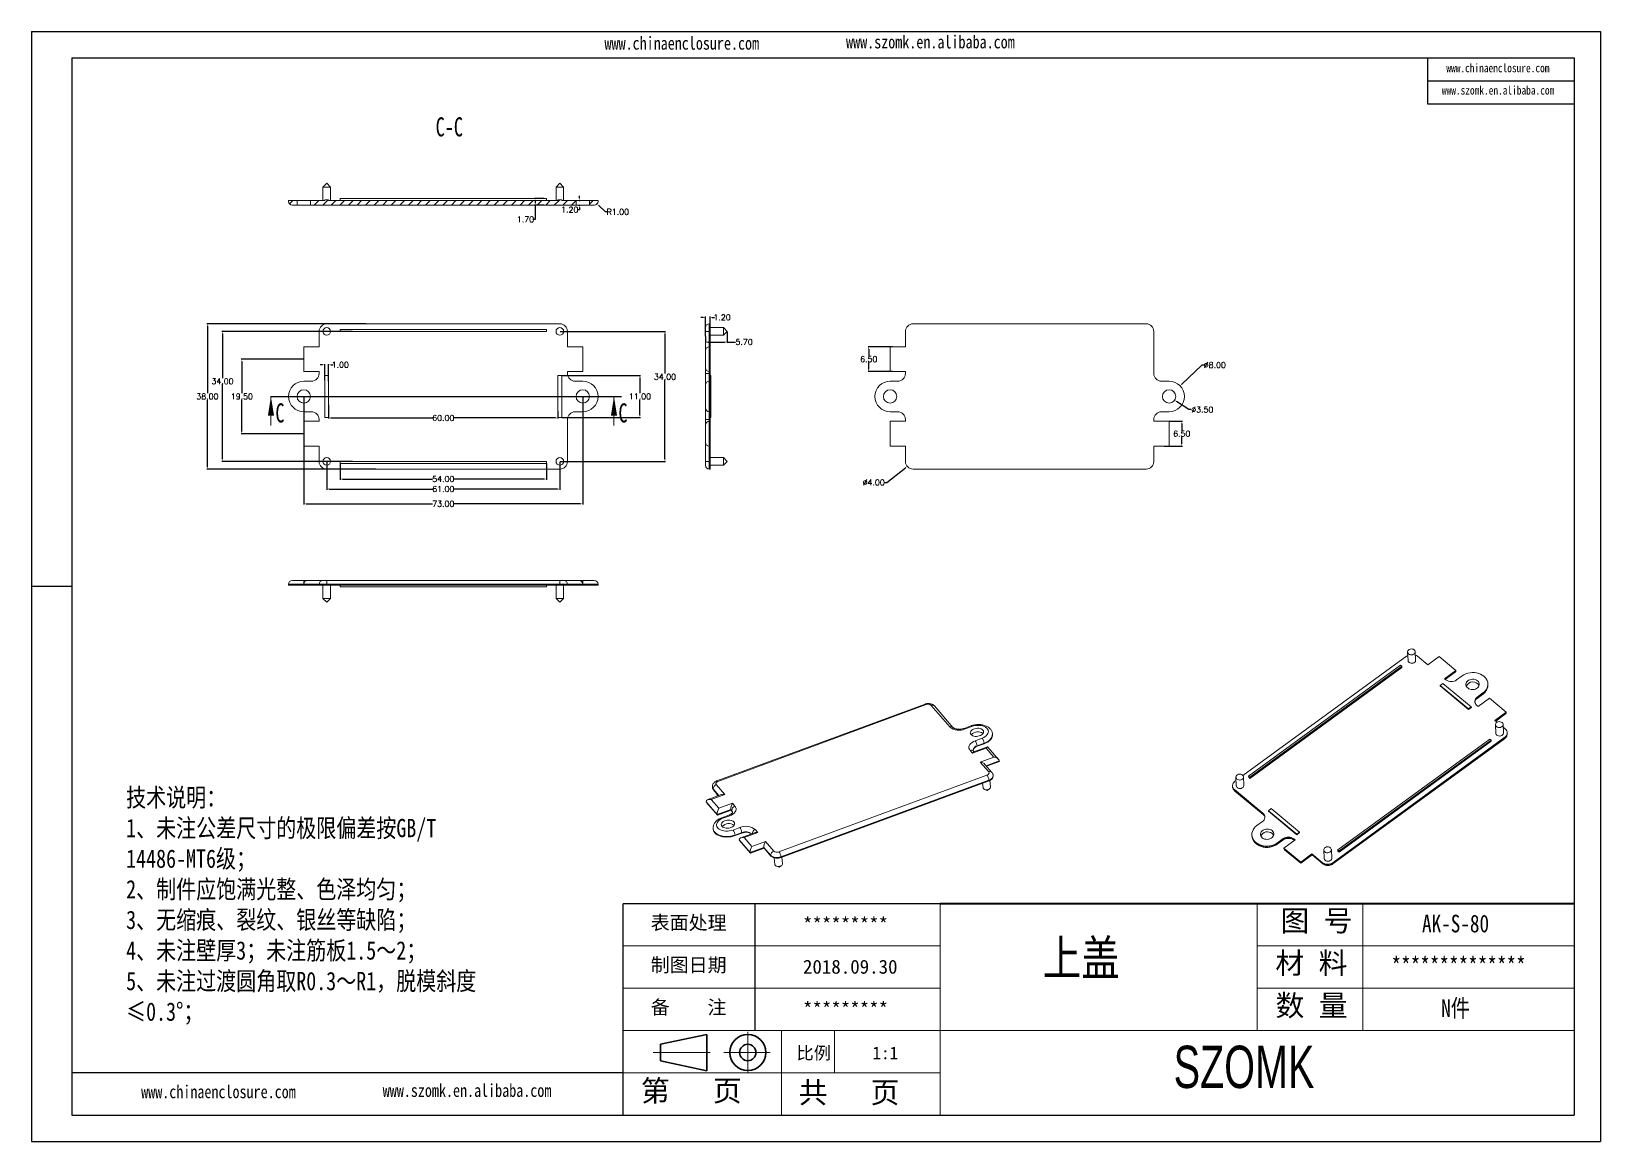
# Model space of a CAD drawing. Header units: inches. Extents: x 2300 to 3202, y 573 to 863.
# Drawn here: x 2791.4 to 3202, y 573 to 863.3 of the extents above; entities that cross this region are included whole.
import ezdxf

# ---------------------------------------------------------------- set-up
doc = ezdxf.new("R2010")
doc.units = ezdxf.units.IN
doc.linetypes.add('CENTER2', pattern=[28.575, 19.05, -3.175, 3.175, -3.175])
doc.layers.add('10', color=7, linetype='Continuous')
doc.layers.add('文字', color=81, linetype='Continuous')
for name, color, linetype, lineweight in [('粗实线', 7, 'Continuous', 30), ('细实线', 3, 'Continuous', 9), ('细点划线', 2, 'CENTER2', 9)]:
    doc.layers.add(name, color=color, linetype=linetype, lineweight=lineweight)
doc.styles.add('SLDTEXTSTYLE6', font='TXT', dxfattribs={"width": 0.7})
doc.styles.get("Standard").update_dxf_attribs({"font": 'txt', "bigfont": 'gbcbig.shx'})
doc.styles.add('宋体', font='', dxfattribs={"width": 0.8, "height": 3.5})
doc.styles.add('长仿宋', font='', dxfattribs={"width": 0.7, "height": 4})
doc.styles.get('宋体').set_extended_font_data('SimSun')
doc.styles.get('长仿宋').set_extended_font_data('SimSun')
doc.dimstyles.new('2', dxfattribs={"dimtxt": 1.5, "dimasz": 0.6, "dimexe": 0.18, "dimexo": 0.0625, "dimgap": 0.09, "dimtad": 0, "dimtih": 1, "dimtoh": 1, "dimzin": 0, "dimdsep": 46, "dimtxsty": 'Standard', "dimcen": 0, "dimadec": 0, "dimazin": 2, "dimtfac": 1, "dimtofl": 0, "dimtmove": 0, "dimatfit": 3, "dimfxl": 1, "dimtolj": 1, "dimtzin": 0, "dimarcsym": 0})

msp = doc.modelspace()

# ---------------------------------------------------------------- texts
at = {"color": 7, "linetype": 'Continuous', "char_height": 5, "attachment_point": 1, "style": 'SLDTEXTSTYLE6'}
for insert in [(2855.251, 766.042), (2945.02, 766.042)]:
    msp.add_mtext('C', dxfattribs=dict(at, insert=insert))
at = {"char_height": 3.63769, "width": 2067.48145, "attachment_point": 1}
for s, insert in [('{\\fSimHei|b0|i0|c134|p49;表面处理}', (2953.469, 632.037)), ('{\\fSimHei|b0|i0|c134|p49;*********}', (2993.312, 631.569)), ('{\\fSimHei|b0|i0|c134|p49;制图日期}', (2953.469, 620.976)), ('{\\fSimHei|b0|i0|c134|p49;2018.\\fSimHei|b0|i0|c0|p49;09\\fSimHei|b0|i0|c134|p49;.\\fSimHei|b0|i0|c0|p49;30}', (2993.312, 620.508)), ('{\\fSimHei|b0|i0|c134|p49;备    注}', (2953.469, 609.915)), ('{\\fSimHei|b0|i0|c134|p49;*********}', (2993.312, 609.447))]:
    msp.add_mtext(s, dxfattribs=dict(at, insert=insert))
at = {"layer": '10', "color": 0, "insert": (2900.762, 840.851), "char_height": 5, "attachment_point": 2, "style": 'SLDTEXTSTYLE6'}
msp.add_mtext('C-C', dxfattribs=at)
at = {"layer": '文字', "color": 0, "attachment_point": 1, "style": '宋体'}
for s, insert, char_height, width in [('www.szomk.en.alibaba.com', (3004.588, 862.256), 3.37984, 59.38046), ('www.chinaenclosure.com', (2941.37, 861.922), 3.37984, 59.38046), ('www.chinaenclosure.com', (3161.675, 854.882), 2.25322, 39.58698), ('www.szomk.en.alibaba.com', (3160.497, 849.047), 2.25322, 39.58698), ('{\\H1.111x;技术说明：\\P1、未注公差尺寸的极限偏差按GB/T 14486-MT6级；\\P2、制件应饱满光整、色泽均匀；\\P3、无缩痕、裂纹、银丝等缺陷；\\P4、未注壁厚3；未注筋板1.5～2；\\P5、未注过渡圆角取R0.3～R1，脱模斜度≤0.3%%D；}', (2816.191, 665.369), 4.32081, 97.32372), ('{\\H1.111x;AK-S-80}', (3155.304, 632.287), 4.14798, 47.9553), ('上盖', (3056.066, 625.627), 9.2177, 117.84539), ('{\\H1.111x;**************}', (3147.325, 621.226), 4.14798, 47.9553), ('{\\H1.111x;N件}', (3160.322, 610.164), 4.14798, 47.9553), ('www.chinaenclosure.com', (2820.12, 587.694), 3.37984, 59.38046), ('www.szomk.en.alibaba.com', (2883.337, 588.029), 3.37984, 59.38046)]:
    msp.add_mtext(s, dxfattribs=dict(at, insert=insert, char_height=char_height, width=width))
at = {"layer": '粗实线', "insert": (3090.321, 598.032), "char_height": 11.06128, "width": 124.0413, "attachment_point": 1, "style": '长仿宋'}
msp.add_mtext('{\\fSTXinwei|b0|i0|c134|p2;SZOMK}', dxfattribs=at)
at = {"layer": '细实线', "color": 7, "attachment_point": 1}
for s, insert, char_height, width in [('{\\fSimSun|b0|i0|c134|p54;图 号}', (3118.256, 633.497), 5.53064, 27.6532), ('{\\fSimSun|b0|i0|c134|p54;材 料   }', (3116.945, 622.436), 5.53064, 27.6532), ('{\\fSimSun|b0|i0|c134|p54;数 量}', (3116.972, 611.32), 5.53064, 24.98813), ('{\\fSimSun|b0|i0|c134|p54;比例}', (2991.606, 597.803), 3.31838, 14.56667), ('{\\fSimSun|b0|i0|c134|p54;1:1}', (3011.482, 597.803), 3.31838, 14.56667), ('{\\fSimSun|b0|i0|c134|p54;第   页}', (2950.909, 589.03), 5.53064, 41.4798), ('{\\fSimSun|b0|i0|c134|p54; 共   页}', (2988.412, 588.56), 5.53064, 41.4798)]:
    msp.add_mtext(s, dxfattribs=dict(at, insert=insert, char_height=char_height, width=width))

# ---------------------------------------------------------------- blocks, each defined once
blk = doc.blocks.new('*D328')
at = {"color": 0, "lineweight": -2, "transparency": 16777216}
for p, q in [((2872.19, 750.27), (2872.19, 746.06)), ((2926.19, 750.27), (2926.19, 746.06)), ((2872.79, 746.24), (2896.35, 746.24)), ((2925.59, 746.24), (2902.03, 746.24))]:
    blk.add_line(p, q, dxfattribs=at)
at = {"color": 0, "transparency": 16777216}
for points in [[(2872.79, 746.34), (2872.79, 746.14), (2872.19, 746.24)], [(2925.59, 746.34), (2925.59, 746.14), (2926.19, 746.24)]]:
    blk.add_solid(points, dxfattribs=at)
at = {"layer": 'Defpoints', "color": 0, "transparency": 16777216}
for p in [(2872.19, 750.34), (2926.19, 750.34), (2926.19, 746.24)]:
    blk.add_point(p, dxfattribs=at)
at = {"color": 0, "transparency": 16777216, "insert": (2899.19, 746.24), "char_height": 1.5, "attachment_point": 5}
blk.add_mtext('\\A1;54.00', dxfattribs=at)
blk = doc.blocks.new('*D329')
at = {"color": 0, "lineweight": -2, "transparency": 16777216}
for p, q in [((2868.69, 750.77), (2868.69, 743.45)), ((2929.69, 750.77), (2929.69, 743.45)), ((2869.29, 743.63), (2896.6, 743.63)), ((2929.09, 743.63), (2901.78, 743.63))]:
    blk.add_line(p, q, dxfattribs=at)
at = {"color": 0, "transparency": 16777216}
for points in [[(2869.29, 743.73), (2869.29, 743.53), (2868.69, 743.63)], [(2929.09, 743.73), (2929.09, 743.53), (2929.69, 743.63)]]:
    blk.add_solid(points, dxfattribs=at)
at = {"layer": 'Defpoints', "color": 0, "transparency": 16777216}
for p in [(2868.69, 750.84), (2929.69, 750.84), (2929.69, 743.63)]:
    blk.add_point(p, dxfattribs=at)
at = {"color": 0, "transparency": 16777216, "insert": (2899.19, 743.63), "char_height": 1.5, "attachment_point": 5}
blk.add_mtext('\\A1;61.00', dxfattribs=at)
blk = doc.blocks.new('*D330')
at = {"color": 0, "lineweight": -2, "transparency": 16777216}
for p, q in [((2869.19, 765.66), (2869.19, 762.04)), ((2929.19, 763.98), (2929.19, 762.04)), ((2869.79, 762.22), (2896.47, 762.22)), ((2928.59, 762.22), (2901.9, 762.22))]:
    blk.add_line(p, q, dxfattribs=at)
at = {"color": 0, "transparency": 16777216}
for points in [[(2869.79, 762.32), (2869.79, 762.12), (2869.19, 762.22)], [(2928.59, 762.32), (2928.59, 762.12), (2929.19, 762.22)]]:
    blk.add_solid(points, dxfattribs=at)
at = {"layer": 'Defpoints', "color": 0, "transparency": 16777216}
for p in [(2869.19, 765.73), (2929.19, 764.04), (2929.19, 762.22)]:
    blk.add_point(p, dxfattribs=at)
at = {"color": 0, "transparency": 16777216, "insert": (2899.19, 762.22), "char_height": 1.5, "attachment_point": 5}
blk.add_mtext('\\A1;60.00', dxfattribs=at)
blk = doc.blocks.new('*D331')
at = {"color": 0, "lineweight": -2, "transparency": 16777216}
for p, q in [((2868.19, 772.14), (2868.19, 776.3)), ((2869.19, 771.79), (2869.19, 776.3)), ((2867.59, 776.12), (2866.99, 776.12)), ((2869.79, 776.12), (2870.39, 776.12))]:
    blk.add_line(p, q, dxfattribs=at)
at = {"color": 0, "transparency": 16777216}
for points in [[(2867.59, 776.22), (2867.59, 776.02), (2868.19, 776.12)], [(2869.79, 776.22), (2869.79, 776.02), (2869.19, 776.12)]]:
    blk.add_solid(points, dxfattribs=at)
at = {"layer": 'Defpoints', "color": 0, "transparency": 16777216}
for p in [(2868.19, 772.08), (2869.19, 776.12), (2869.19, 771.73)]:
    blk.add_point(p, dxfattribs=at)
at = {"color": 0, "transparency": 16777216, "insert": (2872.23, 776.12), "char_height": 1.5, "attachment_point": 5}
blk.add_mtext('\\A1;1.00', dxfattribs=at)
blk = doc.blocks.new('*D332')
at = {"color": 0, "lineweight": -2, "transparency": 16777216}
for p, q in [((2862.69, 767.77), (2862.69, 739.57)), ((2935.69, 767.77), (2935.69, 739.57)), ((2863.29, 739.75), (2896.35, 739.75)), ((2935.09, 739.75), (2902.03, 739.75))]:
    blk.add_line(p, q, dxfattribs=at)
at = {"color": 0, "transparency": 16777216}
for points in [[(2863.29, 739.85), (2863.29, 739.65), (2862.69, 739.75)], [(2935.09, 739.85), (2935.09, 739.65), (2935.69, 739.75)]]:
    blk.add_solid(points, dxfattribs=at)
at = {"layer": 'Defpoints', "color": 0, "transparency": 16777216}
for p in [(2862.69, 767.84), (2935.69, 767.84), (2935.69, 739.75)]:
    blk.add_point(p, dxfattribs=at)
at = {"color": 0, "transparency": 16777216, "insert": (2899.19, 739.75), "char_height": 1.5, "attachment_point": 5}
blk.add_mtext('\\A1;73.00', dxfattribs=at)
blk = doc.blocks.new('*D333')
at = {"color": 0, "lineweight": -2, "transparency": 16777216}
for p, q in [((2930.25, 773.34), (2950.83, 773.34)), ((2950.65, 772.74), (2950.65, 768.68)), ((2950.65, 762.94), (2950.65, 767)), ((2930.25, 762.34), (2950.83, 762.34))]:
    blk.add_line(p, q, dxfattribs=at)
at = {"color": 0, "transparency": 16777216}
for points in [[(2950.55, 772.74), (2950.75, 772.74), (2950.65, 773.34)], [(2950.55, 762.94), (2950.75, 762.94), (2950.65, 762.34)]]:
    blk.add_solid(points, dxfattribs=at)
at = {"layer": 'Defpoints', "color": 0, "transparency": 16777216}
for p in [(2930.19, 773.34), (2950.65, 773.34), (2930.19, 762.34)]:
    blk.add_point(p, dxfattribs=at)
at = {"color": 0, "transparency": 16777216, "insert": (2950.65, 767.84), "char_height": 1.5, "attachment_point": 5}
blk.add_mtext('\\A1;11.00', dxfattribs=at)
blk = doc.blocks.new('*D334')
at = {"color": 0, "lineweight": -2, "transparency": 16777216}
for p, q in [((2929.75, 784.84), (2957.38, 784.84)), ((2957.2, 784.24), (2957.2, 773.81)), ((2957.2, 751.44), (2957.2, 772.13)), ((2929.75, 750.84), (2957.38, 750.84))]:
    blk.add_line(p, q, dxfattribs=at)
at = {"color": 0, "transparency": 16777216}
for points in [[(2957.1, 784.24), (2957.3, 784.24), (2957.2, 784.84)], [(2957.1, 751.44), (2957.3, 751.44), (2957.2, 750.84)]]:
    blk.add_solid(points, dxfattribs=at)
at = {"layer": 'Defpoints', "color": 0, "transparency": 16777216}
for p in [(2929.69, 784.84), (2957.2, 784.84), (2929.69, 750.84)]:
    blk.add_point(p, dxfattribs=at)
at = {"color": 0, "transparency": 16777216, "insert": (2957.2, 772.97), "char_height": 1.5, "attachment_point": 5}
blk.add_mtext('\\A1;34.00', dxfattribs=at)
blk = doc.blocks.new('*D335')
at = {"color": 0, "lineweight": -2, "transparency": 16777216}
for p, q in [((2862.63, 777.59), (2846.3, 777.59)), ((2846.48, 776.99), (2846.48, 768.68)), ((2846.48, 758.69), (2846.48, 767)), ((2862.63, 758.09), (2846.3, 758.09))]:
    blk.add_line(p, q, dxfattribs=at)
at = {"color": 0, "transparency": 16777216}
for points in [[(2846.38, 776.99), (2846.58, 776.99), (2846.48, 777.59)], [(2846.38, 758.69), (2846.58, 758.69), (2846.48, 758.09)]]:
    blk.add_solid(points, dxfattribs=at)
at = {"layer": 'Defpoints', "color": 0, "transparency": 16777216}
for p in [(2846.48, 777.59), (2862.69, 777.59), (2862.69, 758.09)]:
    blk.add_point(p, dxfattribs=at)
at = {"color": 0, "transparency": 16777216, "insert": (2846.48, 767.84), "char_height": 1.5, "attachment_point": 5}
blk.add_mtext('\\A1;19.50', dxfattribs=at)
blk = doc.blocks.new('*D336')
at = {"color": 0, "lineweight": -2, "transparency": 16777216}
for p, q in [((2875.39, 784.84), (2841.23, 784.84)), ((2841.41, 784.24), (2841.41, 772.65)), ((2841.41, 751.44), (2841.41, 770.97)), ((2875.39, 750.84), (2841.23, 750.84))]:
    blk.add_line(p, q, dxfattribs=at)
at = {"color": 0, "transparency": 16777216}
for points in [[(2841.31, 784.24), (2841.51, 784.24), (2841.41, 784.84)], [(2841.31, 751.44), (2841.51, 751.44), (2841.41, 750.84)]]:
    blk.add_solid(points, dxfattribs=at)
at = {"layer": 'Defpoints', "color": 0, "transparency": 16777216}
for p in [(2841.41, 784.84), (2875.45, 784.84), (2875.45, 750.84)]:
    blk.add_point(p, dxfattribs=at)
at = {"color": 0, "transparency": 16777216, "insert": (2841.41, 771.81), "char_height": 1.5, "attachment_point": 5}
blk.add_mtext('\\A1;34.00', dxfattribs=at)
blk = doc.blocks.new('*D337')
at = {"color": 0, "lineweight": -2, "transparency": 16777216}
for p, q in [((2878.98, 786.84), (2837.28, 786.84)), ((2837.46, 786.24), (2837.46, 768.68)), ((2837.46, 749.44), (2837.46, 767)), ((2881.56, 748.84), (2837.28, 748.84))]:
    blk.add_line(p, q, dxfattribs=at)
at = {"color": 0, "transparency": 16777216}
for points in [[(2837.36, 786.24), (2837.56, 786.24), (2837.46, 786.84)], [(2837.36, 749.44), (2837.56, 749.44), (2837.46, 748.84)]]:
    blk.add_solid(points, dxfattribs=at)
at = {"layer": 'Defpoints', "color": 0, "transparency": 16777216}
for p in [(2879.04, 786.84), (2837.46, 748.84), (2881.62, 748.84)]:
    blk.add_point(p, dxfattribs=at)
at = {"color": 0, "transparency": 16777216, "insert": (2837.46, 767.84), "char_height": 1.5, "attachment_point": 5}
blk.add_mtext('\\A1;38.00', dxfattribs=at)
blk = doc.blocks.new('*D338')
at = {"color": 0, "lineweight": -2, "transparency": 16777216}
for p, q in [((3097.65, 776.04), (3092.44, 771.03)), ((3098.25, 776.04), (3097.65, 776.04))]:
    blk.add_line(p, q, dxfattribs=at)
at = {"color": 0, "transparency": 16777216}
blk.add_solid([(3092.37, 771.1), (3092.51, 770.95), (3092.01, 770.61)], dxfattribs=at)
at = {"layer": 'Defpoints', "color": 0, "transparency": 16777216}
for p in [(3092.01, 770.61), (3086.24, 765.06)]:
    blk.add_point(p, dxfattribs=at)
at = {"color": 0, "transparency": 16777216, "insert": (3101.09, 776.04), "char_height": 1.5, "attachment_point": 5}
blk.add_mtext('\\A1;∅8.00', dxfattribs=at)
blk = doc.blocks.new('*D339')
at = {"color": 0, "lineweight": -2, "transparency": 16777216}
for p, q in [((3094.25, 764.39), (3091.08, 766.52)), ((3094.85, 764.39), (3094.25, 764.39))]:
    blk.add_line(p, q, dxfattribs=at)
at = {"color": 0, "transparency": 16777216}
blk.add_solid([(3091.13, 766.61), (3091.02, 766.44), (3090.58, 766.86)], dxfattribs=at)
at = {"layer": 'Defpoints', "color": 0, "transparency": 16777216}
for p in [(3087.67, 768.81), (3090.58, 766.86)]:
    blk.add_point(p, dxfattribs=at)
at = {"color": 0, "transparency": 16777216, "insert": (3097.81, 764.39), "char_height": 1.5, "attachment_point": 5}
blk.add_mtext('\\A1;∅3.50', dxfattribs=at)
blk = doc.blocks.new('*D340')
at = {"color": 0, "lineweight": -2, "transparency": 16777216}
for p, q in [((3089.19, 761.34), (3092.62, 761.34)), ((3092.44, 760.74), (3092.44, 758.93)), ((3092.44, 755.44), (3092.44, 757.25)), ((3087.84, 754.84), (3092.62, 754.84))]:
    blk.add_line(p, q, dxfattribs=at)
at = {"color": 0, "transparency": 16777216}
for points in [[(3092.34, 760.74), (3092.54, 760.74), (3092.44, 761.34)], [(3092.34, 755.44), (3092.54, 755.44), (3092.44, 754.84)]]:
    blk.add_solid(points, dxfattribs=at)
at = {"layer": 'Defpoints', "color": 0, "transparency": 16777216}
for p in [(3089.13, 761.34), (3087.77, 754.84), (3092.44, 754.84)]:
    blk.add_point(p, dxfattribs=at)
at = {"color": 0, "transparency": 16777216, "insert": (3092.44, 758.09), "char_height": 1.5, "attachment_point": 5}
blk.add_mtext('\\A1;6.50', dxfattribs=at)
blk = doc.blocks.new('*D341')
at = {"color": 0, "lineweight": -2, "transparency": 16777216}
for p, q in [((3016.78, 780.84), (3010.34, 780.84)), ((3010.52, 780.24), (3010.52, 778.43)), ((3010.52, 774.94), (3010.52, 776.75)), ((3016.78, 774.34), (3010.34, 774.34))]:
    blk.add_line(p, q, dxfattribs=at)
at = {"color": 0, "transparency": 16777216}
for points in [[(3010.42, 780.24), (3010.62, 780.24), (3010.52, 780.84)], [(3010.42, 774.94), (3010.62, 774.94), (3010.52, 774.34)]]:
    blk.add_solid(points, dxfattribs=at)
at = {"layer": 'Defpoints', "color": 0, "transparency": 16777216}
for p in [(3010.52, 780.84), (3016.84, 780.84), (3016.84, 774.34)]:
    blk.add_point(p, dxfattribs=at)
at = {"color": 0, "transparency": 16777216, "insert": (3010.52, 777.59), "char_height": 1.5, "attachment_point": 5}
blk.add_mtext('\\A1;6.50', dxfattribs=at)
blk = doc.blocks.new('*D342')
at = {"color": 0, "lineweight": -2, "transparency": 16777216}
for p, q in [((3015.26, 745.35), (3020.1, 749.21)), ((3014.66, 745.35), (3015.26, 745.35))]:
    blk.add_line(p, q, dxfattribs=at)
at = {"color": 0, "transparency": 16777216}
blk.add_solid([(3020.03, 749.29), (3020.16, 749.13), (3020.56, 749.59)], dxfattribs=at)
at = {"layer": 'Defpoints', "color": 0, "transparency": 16777216}
for p in [(3023.69, 752.08), (3020.56, 749.59)]:
    blk.add_point(p, dxfattribs=at)
at = {"color": 0, "transparency": 16777216, "insert": (3011.82, 745.35), "char_height": 1.5, "attachment_point": 5}
blk.add_mtext('\\A1;∅4.00', dxfattribs=at)
blk = doc.blocks.new('*D343')
at = {"color": 0, "lineweight": -2, "transparency": 16777216}
for p, q in [((2967.19, 788.53), (2966.59, 788.53)), ((2967.79, 783.65), (2967.79, 788.71)), ((2968.99, 785.45), (2968.99, 788.71)), ((2969.59, 788.53), (2970.19, 788.53))]:
    blk.add_line(p, q, dxfattribs=at)
at = {"color": 0, "transparency": 16777216}
for points in [[(2967.19, 788.63), (2967.19, 788.43), (2967.79, 788.53)], [(2969.59, 788.63), (2969.59, 788.43), (2968.99, 788.53)]]:
    blk.add_solid(points, dxfattribs=at)
at = {"layer": 'Defpoints', "color": 0, "transparency": 16777216}
for p in [(2968.99, 788.53), (2968.99, 785.38), (2967.79, 783.59)]:
    blk.add_point(p, dxfattribs=at)
at = {"color": 0, "transparency": 16777216, "insert": (2972.15, 788.53), "char_height": 1.5, "attachment_point": 5}
blk.add_mtext('\\A1;1.20', dxfattribs=at)
blk = doc.blocks.new('*D344')
at = {"color": 0, "lineweight": -2, "transparency": 16777216}
for p, q in [((2973.49, 784.77), (2973.49, 781.9)), ((2967.79, 783.53), (2967.79, 781.9)), ((2968.39, 782.08), (2972.89, 782.08)), ((2973.49, 782.08), (2975.69, 782.08))]:
    blk.add_line(p, q, dxfattribs=at)
at = {"color": 0, "transparency": 16777216}
for points in [[(2968.39, 782.18), (2968.39, 781.98), (2967.79, 782.08)], [(2972.89, 782.18), (2972.89, 781.98), (2973.49, 782.08)]]:
    blk.add_solid(points, dxfattribs=at)
at = {"layer": 'Defpoints', "color": 0, "transparency": 16777216}
for p in [(2973.49, 784.84), (2967.79, 783.59), (2973.49, 782.08)]:
    blk.add_point(p, dxfattribs=at)
at = {"color": 0, "transparency": 16777216, "insert": (2977.9, 782.08), "char_height": 1.5, "attachment_point": 5}
blk.add_mtext('\\A1;5.70', dxfattribs=at)
blk = doc.blocks.new('*D345')
at = {"color": 0, "lineweight": -2, "transparency": 16777216}
for p, q in [((2925.51, 819.59), (2923.08, 819.59)), ((2925.51, 817.89), (2923.08, 817.89)), ((2923.26, 818.99), (2923.26, 818.49)), ((2923.26, 817.89), (2923.26, 814.14)), ((2923.26, 814.14), (2922.66, 814.14))]:
    blk.add_line(p, q, dxfattribs=at)
at = {"color": 0, "transparency": 16777216}
for points in [[(2923.16, 818.99), (2923.36, 818.99), (2923.26, 819.59)], [(2923.16, 818.49), (2923.36, 818.49), (2923.26, 817.89)]]:
    blk.add_solid(points, dxfattribs=at)
at = {"layer": 'Defpoints', "color": 0, "transparency": 16777216}
for p in [(2923.26, 819.59), (2925.57, 819.59), (2925.57, 817.89)]:
    blk.add_point(p, dxfattribs=at)
at = {"color": 0, "transparency": 16777216, "insert": (2920.7, 814.14), "char_height": 1.5, "attachment_point": 5}
blk.add_mtext('\\A1;1.70', dxfattribs=at)
blk = doc.blocks.new('*D346')
at = {"color": 0, "lineweight": -2, "transparency": 16777216}
for p, q in [((2934.61, 817.89), (2935.02, 817.89)), ((2934.77, 819.09), (2935.02, 819.09)), ((2934.84, 819.69), (2934.84, 820.29)), ((2934.84, 817.29), (2934.84, 816.69)), ((2934.84, 816.69), (2934.24, 816.69))]:
    blk.add_line(p, q, dxfattribs=at)
at = {"color": 0, "transparency": 16777216}
for points in [[(2934.74, 819.69), (2934.94, 819.69), (2934.84, 819.09)], [(2934.74, 817.29), (2934.94, 817.29), (2934.84, 817.89)]]:
    blk.add_solid(points, dxfattribs=at)
at = {"layer": 'Defpoints', "color": 0, "transparency": 16777216}
for p in [(2934.55, 817.89), (2934.71, 819.09), (2934.84, 817.89)]:
    blk.add_point(p, dxfattribs=at)
at = {"color": 0, "transparency": 16777216, "insert": (2932.28, 816.69), "char_height": 1.5, "attachment_point": 5}
blk.add_mtext('\\A1;1.20', dxfattribs=at)
blk = doc.blocks.new('*D347')
at = {"color": 0, "lineweight": -2, "transparency": 16777216}
for p, q in [((2941.67, 816.13), (2939.86, 817.8)), ((2942.27, 816.13), (2941.67, 816.13))]:
    blk.add_line(p, q, dxfattribs=at)
at = {"color": 0, "transparency": 16777216}
blk.add_solid([(2939.93, 817.87), (2939.8, 817.73), (2939.42, 818.21)], dxfattribs=at)
at = {"layer": 'Defpoints', "color": 0, "transparency": 16777216}
for p in [(2938.69, 818.89), (2939.42, 818.21)]:
    blk.add_point(p, dxfattribs=at)
at = {"color": 0, "transparency": 16777216, "insert": (2944.86, 816.13), "char_height": 1.5, "attachment_point": 5}
blk.add_mtext('\\A1;R1.00', dxfattribs=at)

# ---------------------------------------------------------------- dimensions: what is measured, and where the dimension line sits
for base, p1, p2, picture, middle in [((2923.263, 819.585), (2925.575, 817.885), (2925.575, 819.585), '*D345', (2920.698, 814.143)), ((2841.413, 784.836), (2875.452, 750.836), (2875.452, 784.836), '*D336', (2841.413, 771.814)), ((2957.197, 784.836), (2929.689, 750.836), (2929.689, 784.836), '*D334', (2957.197, 772.969))]:
    dim = msp.add_linear_dim(base=base, p1=p1, p2=p2, angle=90, dimstyle='2')
    dim.commit()
    dim.dimension.update_dxf_attribs({"geometry": picture, "text_midpoint": middle, "dimtype": 160})
for base, p1, p2, picture, middle in [((2934.843, 817.885), (2934.706, 819.085), (2934.547, 817.885), '*D346', (2932.278, 816.685)), ((2837.465, 748.836), (2879.039, 786.836), (2881.619, 748.836), '*D337', (2837.465, 767.836)), ((3010.517, 780.836), (3016.839, 774.336), (3016.839, 780.836), '*D341', (3010.517, 777.586)), ((2846.475, 777.586), (2862.689, 758.086), (2862.689, 777.586), '*D335', (2846.475, 767.836)), ((2950.654, 773.336), (2930.189, 762.336), (2930.189, 773.336), '*D333', (2950.654, 767.836)), ((3092.438, 754.836), (3089.126, 761.336), (3087.773, 754.836), '*D340', (3092.438, 758.086))]:
    dim = msp.add_linear_dim(base=base, p1=p1, p2=p2, angle=90, dimstyle='2')
    dim.commit()
    dim.dimension.update_dxf_attribs({"geometry": picture, "text_midpoint": middle})
dim = msp.add_radius_dim(center=(2938.689, 818.885), mpoint=(2939.423, 818.206), dimstyle='2')
dim.commit()
dim.dimension.update_dxf_attribs({"geometry": '*D347', "text_midpoint": (2944.858, 816.129), "dimtype": 164})
for base, p1, p2, picture, middle in [((2968.988, 788.533), (2967.788, 783.588), (2968.988, 785.383), '*D343', (2972.153, 788.533)), ((2869.189, 776.117), (2868.189, 772.079), (2869.189, 771.729), '*D331', (2872.229, 776.117)), ((2935.689, 739.753), (2862.689, 767.836), (2935.689, 767.836), '*D332', (2899.189, 739.753)), ((2929.189, 762.219), (2869.189, 765.727), (2929.189, 764.039), '*D330', (2899.189, 762.219)), ((2929.689, 743.629), (2868.689, 750.836), (2929.689, 750.836), '*D329', (2899.189, 743.629)), ((2926.189, 746.236), (2872.189, 750.336), (2926.189, 750.336), '*D328', (2899.189, 746.236))]:
    dim = msp.add_linear_dim(base=base, p1=p1, p2=p2, dimstyle='2')
    dim.commit()
    dim.dimension.update_dxf_attribs({"geometry": picture, "text_midpoint": middle})
dim = msp.add_linear_dim(base=(2973.488, 782.075), p1=(2967.788, 783.588), p2=(2973.488, 784.836), dimstyle='2')
dim.commit()
dim.dimension.update_dxf_attribs({"geometry": '*D344', "text_midpoint": (2977.902, 782.075), "dimtype": 160})
for p1, p2, picture, middle in [((3086.244, 765.063), (3092.009, 770.609), '*D338', (3101.09, 776.036)), ((3087.674, 768.812), (3090.579, 766.86), '*D339', (3097.814, 764.392)), ((3023.689, 752.085), (3020.564, 749.587), '*D342', (3011.822, 745.35))]:
    dim = msp.add_diameter_dim_2p(p1=p1, p2=p2, dimstyle='2')
    dim.commit()
    dim.dimension.update_dxf_attribs({"geometry": picture, "text_midpoint": middle, "dimtype": 163})

# ---------------------------------------------------------------- hatches: boundary and pattern name
at = {"linetype": 'Continuous', "lineweight": 0}
h = msp.add_hatch(dxfattribs=at)
h.set_pattern_fill('ANSI31', color=4, scale=0.5, style=0)
edge = h.paths.add_edge_path(flags=0)
edge.add_line((2860.939, 817.885), (2860.939, 819.085))
edge.add_line((2860.939, 819.085), (2858.689, 819.085))
edge.add_line((2858.689, 819.085), (2858.689, 818.885))
edge.add_arc((2859.689, 818.885), 1, 180, 270)
edge.add_line((2859.689, 817.885), (2860.939, 817.885))
h = msp.add_hatch(dxfattribs=at)
h.set_pattern_fill('ANSI31', color=4, scale=0.5, style=0)
h.paths.add_polyline_path([(2869.189, 819.085), (2869.189, 819.285), (2868.189, 819.285), (2868.189, 819.085), (2864.439, 819.085), (2864.439, 817.885), (2933.939, 817.885), (2933.939, 819.085), (2930.189, 819.085), (2930.189, 819.285), (2929.189, 819.285), (2929.189, 819.085)], flags=0)
h = msp.add_hatch(dxfattribs=at)
h.set_pattern_fill('ANSI31', color=4, scale=0.5, style=0)
edge = h.paths.add_edge_path(flags=0)
edge.add_line((2939.689, 819.085), (2937.439, 819.085))
edge.add_line((2937.439, 819.085), (2937.439, 817.885))
edge.add_line((2937.439, 817.885), (2938.689, 817.885))
edge.add_arc((2938.689, 818.885), 1, 270, 360)
edge.add_line((2939.689, 818.885), (2939.689, 819.085))

# ---------------------------------------------------------------- linework, layer by layer
for p, q in [((2791.397, 863.315), (3202.047, 863.315)), ((2791.397, 863.315), (2791.397, 572.957)), ((3202.047, 863.315), (3202.047, 572.957)), ((2802.023, 856.402), (3195.134, 856.402)), ((2802.023, 856.402), (2802.023, 579.87)), ((3156.727, 856.402), (3156.727, 844.4)), ((3195.134, 856.402), (3195.134, 579.87)), ((3156.727, 850.401), (3195.134, 850.401)), ((3156.727, 844.4), (3195.134, 844.4)), ((2802.023, 718.136), (2791.397, 718.136)), ((2791.397, 707.382), (2791.397, 572.957)), ((2946.255, 579.87), (2946.255, 635.176)), ((3029.215, 635.176), (2946.255, 635.176)), ((2980.822, 601.993), (2980.822, 635.176)), ((2946.255, 590.931), (2802.023, 590.931)), ((2802.023, 579.87), (3195.134, 579.87)), ((2791.397, 572.957), (3202.047, 572.957)), ((2791.397, 572.957), (2981.513, 572.957))]:
    msp.add_line(p, q)
at = {"color": 7, "linetype": 'Continuous', "lineweight": 15}
for p, q in [((2868.689, 823.585), (2867.689, 822.585)), ((2867.689, 822.585), (2867.689, 819.085)), ((2869.689, 822.585), (2867.689, 822.585)), ((2869.689, 822.585), (2868.689, 823.585)), ((2869.689, 819.085), (2869.689, 822.585)), ((2929.689, 823.585), (2928.689, 822.585)), ((2928.689, 822.585), (2928.689, 819.085)), ((2930.689, 822.585), (2928.689, 822.585)), ((2930.689, 822.585), (2929.689, 823.585)), ((2930.689, 819.085), (2930.689, 822.585)), ((2858.689, 819.085), (2858.689, 818.885)), ((2858.689, 819.085), (2860.939, 819.085)), ((2859.689, 817.885), (2860.939, 817.885)), ((2860.939, 819.085), (2860.939, 817.885)), ((2864.439, 819.085), (2860.939, 819.085)), ((2864.439, 817.885), (2860.939, 817.885)), ((2864.439, 817.885), (2864.439, 819.085)), ((2864.439, 819.085), (2868.189, 819.085)), ((2864.439, 817.885), (2933.939, 817.885)), ((2868.189, 819.085), (2868.189, 819.285)), ((2868.189, 819.285), (2869.189, 819.285)), ((2869.189, 819.285), (2869.189, 819.085)), ((2869.189, 819.085), (2929.189, 819.085)), ((2872.189, 819.585), (2926.189, 819.585)), ((2872.189, 819.585), (2872.189, 819.085)), ((2926.189, 819.585), (2926.189, 819.085)), ((2929.189, 819.285), (2929.189, 819.085)), ((2929.189, 819.285), (2930.189, 819.285)), ((2930.189, 819.085), (2930.189, 819.285)), ((2930.189, 819.085), (2933.939, 819.085)), ((2933.939, 817.885), (2933.939, 819.085)), ((2933.939, 819.085), (2937.439, 819.085)), ((2933.939, 817.885), (2937.439, 817.885)), ((2937.439, 819.085), (2937.439, 817.885)), ((2937.439, 819.085), (2939.689, 819.085)), ((2937.439, 817.885), (2938.689, 817.885)), ((2939.689, 819.085), (2939.689, 818.885)), ((2866.689, 784.836), (2866.689, 780.836)), ((2929.689, 786.836), (2868.689, 786.836)), ((2926.189, 785.336), (2872.189, 785.336)), ((2872.189, 785.336), (2872.189, 784.836)), ((2872.189, 784.836), (2926.189, 784.836)), ((2926.189, 784.836), (2926.189, 785.336)), ((2931.689, 780.836), (2931.689, 784.836)), ((2967.788, 784.836), (2967.788, 785.836)), ((2967.788, 784.836), (2968.788, 784.836)), ((2967.788, 779.836), (2967.788, 784.836)), ((2968.788, 786.836), (2968.788, 784.836)), ((2968.788, 786.836), (2968.988, 786.836)), ((2968.788, 784.836), (2968.788, 780.836)), ((2968.988, 784.836), (2968.788, 784.836)), ((2968.988, 786.836), (2968.988, 784.836)), ((2972.488, 785.836), (2968.988, 785.836)), ((2968.988, 784.836), (2968.988, 780.836)), ((2973.488, 784.836), (2972.488, 785.836)), ((2972.488, 783.836), (2972.488, 785.836)), ((2972.488, 783.836), (2973.488, 784.836)), ((3020.126, 780.836), (3020.126, 784.836)), ((3022.126, 786.836), (3083.126, 786.836)), ((3085.126, 784.836), (3085.126, 773.836)), ((2862.689, 780.836), (2862.689, 774.336)), ((2866.689, 780.836), (2862.689, 780.836)), ((2931.689, 780.836), (2935.689, 780.836)), ((2935.689, 780.836), (2935.689, 774.336)), ((2968.788, 780.836), (2968.788, 774.336)), ((2968.788, 780.836), (2968.988, 780.836)), ((2968.988, 783.836), (2972.488, 783.836)), ((2968.988, 780.836), (2968.988, 774.336)), ((3020.126, 780.836), (3016.126, 780.836)), ((3016.126, 780.836), (3016.126, 774.336)), ((2967.788, 775.336), (2967.788, 779.836)), ((2862.689, 774.336), (2866.689, 774.336)), ((2866.689, 774.336), (2866.689, 773.836)), ((2868.189, 773.336), (2868.189, 762.336)), ((2869.189, 773.336), (2868.189, 773.336)), ((2869.189, 762.336), (2869.189, 773.336)), ((2929.189, 762.336), (2929.189, 773.336)), ((2929.189, 773.336), (2930.189, 773.336)), ((2930.189, 773.336), (2930.189, 762.336)), ((2935.689, 774.336), (2931.689, 774.336)), ((2931.689, 773.836), (2931.689, 774.336)), ((2967.788, 773.836), (2967.788, 775.336)), ((2967.788, 773.836), (2968.788, 773.836)), ((2967.788, 770.836), (2967.788, 773.836)), ((2968.788, 774.336), (2968.988, 774.336)), ((2968.788, 774.336), (2968.788, 773.836)), ((2968.788, 773.836), (2968.788, 771.836)), ((2968.788, 773.836), (2968.988, 773.836)), ((2968.988, 774.336), (2968.988, 773.836)), ((2968.988, 773.836), (2968.988, 771.836)), ((2969.188, 773.336), (2968.988, 773.336)), ((2969.188, 773.336), (2969.188, 762.336)), ((3016.126, 774.336), (3020.126, 774.336)), ((3020.126, 773.836), (3020.126, 774.336)), ((2864.689, 771.836), (2862.689, 771.836)), ((2933.689, 771.836), (2935.689, 771.836)), ((2967.788, 764.836), (2967.788, 770.836)), ((2968.788, 771.836), (2968.788, 763.836)), ((2968.788, 771.836), (2968.988, 771.836)), ((2968.988, 771.836), (2968.988, 763.836)), ((3016.126, 771.836), (3018.126, 771.836)), ((3089.126, 771.836), (3087.126, 771.836)), ((2862.689, 763.836), (2864.689, 763.836)), ((2935.689, 763.836), (2933.689, 763.836)), ((2967.788, 761.836), (2967.788, 764.836)), ((2968.788, 763.836), (2968.988, 763.836)), ((2968.788, 763.836), (2968.788, 761.836)), ((2968.988, 763.836), (2968.988, 761.836)), ((3018.126, 763.836), (3016.126, 763.836)), ((3087.126, 763.836), (3089.126, 763.836)), ((2862.689, 754.836), (2862.689, 761.336)), ((2862.689, 761.336), (2866.689, 761.336)), ((2866.689, 761.836), (2866.689, 761.336)), ((2868.189, 762.336), (2869.189, 762.336)), ((2930.189, 762.336), (2929.189, 762.336)), ((2931.689, 750.836), (2931.689, 761.836)), ((2968.788, 761.836), (2967.788, 761.836)), ((2967.788, 760.336), (2967.788, 761.836)), ((2967.788, 755.836), (2967.788, 760.336)), ((2968.988, 761.836), (2968.788, 761.836)), ((2968.788, 761.836), (2968.788, 761.336)), ((2968.788, 761.336), (2968.788, 754.836)), ((2968.788, 761.336), (2968.988, 761.336)), ((2969.188, 762.336), (2968.988, 762.336)), ((2968.988, 761.836), (2968.988, 761.336)), ((2968.988, 754.836), (2968.988, 761.336)), ((3016.126, 761.336), (3020.126, 761.336)), ((3016.126, 754.836), (3016.126, 761.336)), ((3020.126, 761.336), (3020.126, 761.836)), ((3085.126, 761.836), (3085.126, 761.336)), ((3089.126, 761.336), (3085.126, 761.336)), ((3089.126, 754.836), (3089.126, 761.336)), ((2967.788, 750.836), (2967.788, 755.836)), ((2866.689, 754.836), (2862.689, 754.836)), ((2866.689, 754.836), (2866.689, 750.836)), ((2968.788, 754.836), (2968.988, 754.836)), ((2968.788, 754.836), (2968.788, 750.836)), ((2968.988, 754.836), (2968.988, 750.836)), ((2972.488, 751.836), (2968.988, 751.836)), ((2973.488, 750.836), (2972.488, 751.836)), ((2972.488, 749.836), (2972.488, 751.836)), ((3020.126, 754.836), (3016.126, 754.836)), ((3020.126, 750.836), (3020.126, 754.836)), ((3085.126, 754.836), (3089.126, 754.836)), ((3085.126, 754.836), (3085.126, 750.836)), ((2868.689, 748.836), (2929.689, 748.836)), ((2872.189, 750.336), (2872.189, 750.836)), ((2872.189, 750.836), (2926.189, 750.836)), ((2926.189, 750.336), (2872.189, 750.336)), ((2926.189, 750.836), (2926.189, 750.336)), ((2968.788, 750.836), (2967.788, 750.836)), ((2967.788, 749.836), (2967.788, 750.836)), ((2968.788, 750.836), (2968.788, 748.836)), ((2968.788, 750.836), (2968.988, 750.836)), ((2968.988, 748.836), (2968.788, 748.836)), ((2968.988, 750.836), (2968.988, 748.836)), ((2968.988, 749.836), (2972.488, 749.836)), ((2972.488, 749.836), (2973.488, 750.836)), ((3083.126, 748.836), (3022.126, 748.836)), ((2858.689, 718.713), (2858.689, 718.513)), ((2859.689, 719.713), (2862.689, 719.713)), ((2862.689, 719.713), (2862.689, 718.713)), ((2862.689, 719.713), (2863.689, 719.713)), ((2862.689, 718.713), (2862.689, 718.513)), ((2866.689, 718.713), (2862.689, 718.713)), ((2863.689, 719.713), (2867.689, 719.713)), ((2868.689, 718.713), (2866.689, 718.713)), ((2866.689, 718.513), (2866.689, 718.713)), ((2867.689, 719.713), (2868.689, 719.713)), ((2868.689, 719.713), (2929.689, 719.713)), ((2868.689, 719.713), (2868.689, 718.713)), ((2929.689, 718.713), (2868.689, 718.713)), ((2868.689, 718.713), (2868.689, 718.513)), ((2929.689, 719.713), (2929.689, 718.713)), ((2929.689, 719.713), (2930.689, 719.713)), ((2931.689, 718.713), (2929.689, 718.713)), ((2929.689, 718.513), (2929.689, 718.713)), ((2930.689, 719.713), (2934.689, 719.713)), ((2931.689, 718.713), (2931.689, 718.513)), ((2935.689, 718.713), (2931.689, 718.713)), ((2934.689, 719.713), (2935.689, 719.713)), ((2935.689, 718.713), (2935.689, 719.713)), ((2935.689, 719.713), (2938.689, 719.713)), ((2935.689, 718.713), (2935.689, 718.513)), ((2939.689, 718.513), (2939.689, 718.713)), ((2862.689, 718.513), (2858.689, 718.513)), ((2866.689, 718.513), (2862.689, 718.513)), ((2868.689, 718.513), (2866.689, 718.513)), ((2867.689, 718.513), (2867.689, 715.013)), ((2867.689, 715.013), (2868.689, 714.013)), ((2867.689, 715.013), (2869.689, 715.013)), ((2929.689, 718.513), (2868.689, 718.513)), ((2868.689, 714.013), (2869.689, 715.013)), ((2869.689, 715.013), (2869.689, 718.513)), ((2872.189, 718.013), (2872.189, 718.513)), ((2926.189, 718.013), (2872.189, 718.013)), ((2926.189, 718.013), (2926.189, 718.513)), ((2928.689, 718.513), (2928.689, 715.013)), ((2928.689, 715.013), (2929.689, 714.013)), ((2928.689, 715.013), (2930.689, 715.013)), ((2931.689, 718.513), (2929.689, 718.513)), ((2929.689, 714.013), (2930.689, 715.013)), ((2930.689, 715.013), (2930.689, 718.513)), ((2931.689, 718.513), (2935.689, 718.513)), ((2935.689, 718.513), (2939.689, 718.513)), ((3151.292, 699.942), (3108.457, 668.723)), ((3151.586, 700.12), (3151.292, 699.942)), ((3151.548, 700.991), (3151.645, 698.78)), ((3153.643, 698.867), (3153.546, 701.078)), ((3156.82, 697.66), (3154.117, 699.897)), ((3156.82, 697.66), (3159.766, 699.808)), ((3159.766, 699.808), (3164.159, 696.173)), ((3109.94, 668.552), (3149.714, 697.54)), ((3150.052, 697.261), (3110.278, 668.272)), ((3150.066, 696.945), (3110.292, 667.956)), ((3149.714, 697.54), (3150.052, 697.261)), ((3150.052, 697.261), (3150.066, 696.945)), ((3164.159, 696.173), (3161.213, 694.025)), ((3161.551, 693.746), (3161.213, 694.025)), ((3161.416, 693.857), (3163.967, 695.717)), ((3164.165, 696.046), (3164.159, 696.173)), ((3165.849, 694.775), (3164.375, 693.701)), ((3160.778, 692.787), (3160.042, 692.251)), ((3160.042, 692.251), (3167.476, 686.099)), ((3160.042, 692.251), (3160.047, 692.124)), ((3160.047, 692.124), (3167.481, 685.973)), ((3168.212, 686.636), (3160.778, 692.787)), ((3169.701, 688.852), (3171.174, 689.926)), ((3169.782, 689.227), (3171.255, 690.301)), ((3169.787, 689.101), (3171.261, 690.175)), ((3171.261, 690.175), (3171.255, 690.301)), ((3172.553, 692.586), (3172.548, 692.713)), ((3025.257, 687.379), (2970.812, 667.312)), ((3025.519, 687.235), (2971.073, 667.167)), ((3031.727, 681.423), (3026.854, 687.052)), ((3032.567, 681.284), (3027.694, 686.913)), ((3167.476, 686.099), (3168.212, 686.636)), ((3167.476, 686.099), (3167.481, 685.973)), ((3167.481, 685.973), (3168.218, 686.509)), ((3168.212, 686.636), (3168.218, 686.509)), ((3169.998, 686.756), (3169.66, 687.035)), ((3169.782, 689.227), (3169.787, 689.101)), ((3172.945, 688.903), (3169.998, 686.756)), ((3177.337, 685.268), (3172.945, 688.903)), ((3174.391, 683.121), (3177.337, 685.268)), ((3174.959, 682.65), (3174.391, 683.121)), ((3174.525, 681.977), (3174.622, 679.766)), ((3174.594, 682.953), (3177.145, 684.812)), ((3176.62, 679.854), (3176.523, 682.065)), ((3177.343, 685.141), (3177.337, 685.268)), ((3037.257, 681.677), (3035.472, 681.019)), ((3037.519, 681.533), (3035.734, 680.875)), ((3038.392, 677.805), (3040.177, 678.462)), ((3042.927, 679.468), (3042.91, 679.627)), ((3131.961, 645.57), (3176.891, 678.316)), ((3132.043, 645.945), (3176.973, 678.692)), ((3132.048, 645.819), (3176.978, 678.565)), ((3173.029, 678.247), (3133.255, 649.258)), ((3133.593, 648.979), (3173.367, 677.967)), ((3133.607, 648.663), (3173.381, 677.651)), ((3173.367, 677.967), (3173.029, 678.247)), ((3173.367, 677.967), (3173.381, 677.651)), ((3177.094, 680.884), (3176.556, 681.329)), ((3176.978, 678.565), (3176.973, 678.692)), ((3177.625, 679.771), (3177.619, 679.897)), ((3037.707, 674.515), (3037.043, 675.282)), ((3041.278, 675.831), (3037.707, 674.515)), ((3038.095, 674.899), (3037.883, 675.143)), ((3041.581, 676.184), (3038.011, 674.868)), ((3040.704, 677.157), (3038.919, 676.499)), ((3038.919, 676.499), (3038.936, 676.34)), ((3038.936, 676.34), (3040.721, 676.998)), ((3039.701, 672.212), (3043.271, 673.528)), ((3040.704, 677.157), (3040.721, 676.998)), ((3043.271, 673.528), (3041.278, 675.831)), ((3044.506, 672.933), (3041.724, 676.147)), ((3041.916, 669.654), (3039.701, 672.212)), ((3042.756, 669.514), (3040.936, 671.618)), ((3041.339, 671.151), (3044.708, 672.393)), ((3044.691, 672.552), (3044.708, 672.393)), ((2969.612, 665.65), (2969.628, 665.491)), ((2970.624, 666.326), (2972.838, 663.768)), ((2987.021, 648.745), (3041.466, 668.813)), ((3041.994, 667.507), (2987.548, 647.44)), ((3042.011, 667.349), (2987.565, 647.281)), ((3040.295, 666.716), (3040.425, 665.489)), ((3042.011, 667.349), (3041.994, 667.507)), ((3042.414, 665.7), (3042.229, 667.44)), ((3043.113, 668.584), (3043.096, 668.742)), ((3105.715, 665.99), (3105.721, 665.864)), ((3106.654, 667.409), (3106.362, 667.196)), ((3106.618, 668.245), (3106.715, 666.034)), ((3108.713, 666.121), (3108.616, 668.332)), ((3109.94, 668.552), (3109.954, 668.236)), ((3110.278, 668.272), (3109.94, 668.552)), ((3110.292, 667.956), (3109.954, 668.236)), ((3110.278, 668.272), (3110.292, 667.956)), ((2970.897, 658.515), (2968.017, 661.841)), ((2968.017, 661.841), (2968.034, 661.682)), ((2968.034, 661.682), (2970.913, 658.356)), ((2972.012, 663.704), (2968.442, 662.388)), ((2972.838, 663.768), (2969.268, 662.452)), ((2969.268, 662.452), (2971.262, 660.149)), ((2969.815, 665.204), (2969.832, 665.045)), ((2971.239, 663.419), (2969.832, 665.045)), ((2970.8, 663.926), (2970.869, 663.283)), ((2971.262, 660.149), (2974.832, 661.465)), ((2974.832, 661.465), (2975.496, 660.697)), ((3040.816, 665.073), (3041.504, 664.801)), ((3041.504, 664.801), (3042.12, 665.211)), ((3106.24, 665.004), (3113.674, 658.852)), ((3106.24, 665.004), (3106.246, 664.877)), ((3106.246, 664.877), (3113.68, 658.726)), ((3106.345, 664.644), (3113.779, 658.492)), ((2974.467, 659.831), (2970.897, 658.515)), ((2970.897, 658.515), (2970.913, 658.356)), ((2970.913, 658.356), (2974.484, 659.672)), ((2973.886, 658.32), (2972.101, 657.662)), ((2974.148, 658.175), (2972.363, 657.517)), ((2974.467, 659.831), (2974.484, 659.672)), ((2974.688, 659.575), (2974.467, 659.831)), ((2974.705, 659.416), (2974.484, 659.672)), ((2974.705, 659.416), (2974.688, 659.575)), ((3113.68, 658.726), (3113.674, 658.852)), ((3115.112, 659.504), (3115.848, 660.041)), ((3122.545, 653.353), (3115.112, 659.504)), ((3115.112, 659.504), (3115.117, 659.378)), ((3122.551, 653.226), (3115.117, 659.378)), ((3115.848, 660.041), (3123.282, 653.89)), ((2969.798, 654.766), (2969.815, 654.607)), ((2975.021, 654.447), (2976.806, 655.105)), ((2977.333, 653.8), (2975.548, 653.142)), ((2975.548, 653.142), (2975.565, 652.983)), ((2977.35, 653.641), (2975.565, 652.983)), ((2980.65, 653.725), (2977.08, 652.41)), ((2977.35, 653.641), (2977.333, 653.8)), ((2981.477, 653.789), (2977.907, 652.473)), ((2980.812, 654.557), (2981.477, 653.789)), ((3110.787, 653.175), (3110.792, 653.048)), ((3112.08, 655.587), (3113.553, 656.66)), ((3123.282, 653.89), (3122.545, 653.353)), ((3122.545, 653.353), (3122.551, 653.226)), ((3123.287, 653.763), (3122.551, 653.226)), ((3123.282, 653.89), (3123.287, 653.763)), ((2979.535, 648.536), (2976.655, 651.862)), ((2976.655, 651.862), (2976.672, 651.704)), ((2979.552, 648.377), (2976.672, 651.704)), ((2977.907, 652.473), (2979.9, 650.171)), ((2983.105, 649.852), (2979.535, 648.536)), ((2983.122, 649.693), (2979.552, 648.377)), ((2979.9, 650.171), (2983.47, 651.486)), ((2984.877, 647.805), (2983.105, 649.852)), ((2983.105, 649.852), (2983.122, 649.693)), ((2984.894, 647.647), (2983.122, 649.693)), ((2983.47, 651.486), (2985.685, 648.928)), ((3117.405, 650.737), (3118.878, 651.811)), ((3118.959, 652.186), (3117.486, 651.113)), ((3117.492, 650.986), (3117.486, 651.113)), ((3117.492, 650.986), (3118.965, 652.06)), ((3118.965, 652.06), (3118.959, 652.186)), ((3119.176, 649.715), (3122.122, 651.862)), ((3123.568, 646.08), (3119.176, 649.715)), ((3119.181, 649.588), (3119.176, 649.715)), ((3119.181, 649.588), (3123.574, 645.953)), ((3119.359, 649.289), (3123.594, 645.785)), ((3121.784, 652.142), (3122.122, 651.862)), ((3121.784, 652.142), (3121.79, 652.015)), ((3121.889, 651.782), (3121.946, 651.734)), ((3129.595, 649.231), (3129.692, 647.02)), ((3131.69, 647.107), (3131.593, 649.318)), ((3133.255, 649.258), (3133.269, 648.943)), ((3133.255, 649.258), (3133.593, 648.979)), ((3133.269, 648.943), (3133.607, 648.663)), ((3133.593, 648.979), (3133.607, 648.663)), ((2979.535, 648.536), (2979.552, 648.377)), ((2984.894, 647.647), (2984.877, 647.805)), ((2985.795, 647.161), (2985.98, 645.421)), ((2986.37, 645.005), (2987.059, 644.733)), ((2987.059, 644.733), (2987.675, 645.144)), ((2987.548, 647.44), (2987.565, 647.281)), ((2987.969, 645.632), (2987.785, 647.362)), ((3126.515, 648.227), (3123.568, 646.08)), ((3123.574, 645.953), (3123.568, 646.08)), ((3123.574, 645.953), (3126.52, 648.101)), ((3123.598, 645.785), (3126.542, 647.931)), ((3126.515, 648.227), (3129.218, 645.99)), ((3126.52, 648.101), (3126.515, 648.227)), ((3126.52, 648.101), (3129.223, 645.864)), ((3126.54, 647.932), (3129.322, 645.63)), ((3129.223, 645.864), (3129.218, 645.99)), ((3132.043, 645.945), (3132.048, 645.819))]:
    msp.add_line(p, q, dxfattribs=at)
at = {"color": 1}
msp.add_line((2854.09, 767.836), (2945.859, 767.836), dxfattribs=at)
at = {"color": 7, "linetype": 'Continuous', "lineweight": 0}
for p, q in [((2854.09, 760.236), (2854.09, 767.836)), ((2943.859, 760.236), (2943.859, 767.836))]:
    msp.add_line(p, q, dxfattribs=at)
at = {"color": 8, "linetype": 'Continuous', "lineweight": 15}
for p, q in [((2862.689, 718.713), (2858.689, 718.713)), ((2939.689, 718.713), (2935.689, 718.713)), ((3161.297, 693.956), (3164.165, 696.046)), ((3174.475, 683.051), (3177.343, 685.141)), ((3044.691, 672.552), (3041.231, 671.276)), ((2971.331, 663.453), (2969.815, 665.204)), ((3121.79, 652.015), (3122.044, 651.805))]:
    msp.add_line(p, q, dxfattribs=at)
at = {"color": 7, "linetype": 'Continuous', "lineweight": 15, "flags": 128}
for points in [[(3151.81, 700.498), (3151.65, 700.677), (3151.562, 700.885), (3151.554, 701.106), (3151.626, 701.32), (3151.773, 701.512), (3151.983, 701.665), (3152.238, 701.766), (3152.519, 701.809), (3152.801, 701.789), (3153.063, 701.707), (3153.283, 701.572), (3153.444, 701.392), (3153.532, 701.184), (3153.54, 700.964), (3153.468, 700.749), (3153.321, 700.558), (3153.111, 700.405), (3152.856, 700.303), (3152.575, 700.261), (3152.293, 700.281), (3152.031, 700.362), (3151.81, 700.498)], [(3153.643, 698.867), (3153.637, 698.753), (3153.564, 698.538), (3153.417, 698.347), (3153.208, 698.194), (3152.952, 698.092), (3152.672, 698.05), (3152.389, 698.07), (3152.127, 698.151), (3151.907, 698.287)], [(3154.117, 699.897), (3153.825, 700.095), (3153.584, 700.208)], [(3171.255, 690.301), (3171.647, 690.629), (3171.976, 690.996), (3172.235, 691.395), (3172.419, 691.817), (3172.524, 692.253), (3172.549, 692.696), (3172.492, 693.135), (3172.355, 693.562), (3172.14, 693.968), (3171.853, 694.345), (3171.498, 694.685), (3171.083, 694.982), (3170.617, 695.228), (3170.109, 695.42), (3169.569, 695.554), (3169.008, 695.625), (3168.438, 695.635), (3167.871, 695.581), (3167.317, 695.465), (3166.788, 695.289), (3166.295, 695.058), (3165.849, 694.775)], [(3167.263, 691.598), (3167.537, 691.415), (3167.855, 691.282), (3168.204, 691.203), (3168.568, 691.182), (3168.932, 691.221), (3169.278, 691.317), (3169.593, 691.466), (3169.863, 691.663), (3170.075, 691.897), (3170.22, 692.16), (3170.293, 692.439), (3170.29, 692.723), (3170.21, 692.998), (3170.058, 693.253), (3169.841, 693.477), (3169.567, 693.66), (3169.248, 693.794), (3168.899, 693.873), (3168.535, 693.894), (3168.172, 693.855), (3167.825, 693.759), (3167.51, 693.609), (3167.241, 693.413), (3167.029, 693.178), (3166.883, 692.916), (3166.81, 692.636), (3166.814, 692.353), (3166.893, 692.078), (3167.045, 691.822), (3167.263, 691.598)], [(3040.177, 678.462), (3040.599, 678.646), (3040.974, 678.866), (3041.291, 679.117), (3041.541, 679.392), (3041.718, 679.684), (3041.816, 679.984), (3041.834, 680.285), (3041.77, 680.578), (3041.626, 680.854), (3041.406, 681.108), (3041.117, 681.331), (3040.766, 681.518), (3040.362, 681.664), (3039.918, 681.763), (3039.444, 681.815), (3038.953, 681.817), (3038.46, 681.77), (3037.978, 681.674), (3037.519, 681.533)], [(3174.788, 681.484), (3174.627, 681.664), (3174.539, 681.872), (3174.531, 682.092), (3174.604, 682.307), (3174.751, 682.498), (3174.96, 682.651), (3175.216, 682.753), (3175.496, 682.795), (3175.779, 682.775), (3176.041, 682.694), (3176.261, 682.558), (3176.421, 682.379), (3176.509, 682.17), (3176.517, 681.95), (3176.445, 681.735), (3176.298, 681.544), (3176.088, 681.391), (3175.833, 681.289), (3175.553, 681.247), (3175.27, 681.267), (3175.008, 681.348), (3174.788, 681.484)], [(3037.043, 675.282), (3036.853, 675.564), (3036.75, 675.867), (3036.737, 676.182), (3036.815, 676.5), (3036.981, 676.811), (3037.231, 677.105), (3037.556, 677.374), (3037.947, 677.61), (3038.392, 677.805)], [(3037.286, 679.422), (3037.481, 679.248), (3037.736, 679.107), (3038.04, 679.006), (3038.379, 678.947), (3038.738, 678.934), (3039.102, 678.968), (3039.455, 679.047), (3039.782, 679.167), (3040.068, 679.324), (3040.3, 679.51), (3040.469, 679.717), (3040.567, 679.937), (3040.59, 680.159), (3040.537, 680.375), (3040.41, 680.573), (3040.214, 680.747), (3039.959, 680.888), (3039.656, 680.99), (3039.317, 681.048), (3038.957, 681.061), (3038.593, 681.027), (3038.24, 680.948), (3037.913, 680.828), (3037.628, 680.671), (3037.395, 680.485), (3037.226, 680.278), (3037.128, 680.058), (3037.105, 679.836), (3037.159, 679.621), (3037.286, 679.422)], [(3040.721, 676.998), (3041.211, 677.206), (3041.655, 677.452), (3042.044, 677.73), (3042.37, 678.035), (3042.626, 678.36), (3042.807, 678.699), (3042.91, 679.046), (3042.933, 679.392), (3042.927, 679.468)], [(3174.622, 679.766), (3174.636, 679.661), (3174.724, 679.452), (3174.885, 679.273), (3175.105, 679.137), (3175.367, 679.056), (3175.65, 679.036), (3175.93, 679.078), (3176.185, 679.18), (3176.395, 679.333), (3176.542, 679.524), (3176.614, 679.739), (3176.62, 679.854)], [(3041.466, 668.813), (3041.632, 668.887), (3041.774, 668.978), (3041.888, 669.082), (3041.968, 669.195), (3042.012, 669.314), (3042.017, 669.433), (3041.985, 669.547), (3041.916, 669.654)], [(2971.073, 667.167), (2970.907, 667.093), (2970.765, 667.002), (2970.652, 666.898), (2970.572, 666.784), (2970.528, 666.666), (2970.522, 666.547), (2970.554, 666.432), (2970.624, 666.326)], [(3040.425, 665.489), (3040.439, 665.423), (3040.527, 665.265), (3040.688, 665.135), (3040.908, 665.041), (3041.17, 664.992), (3041.452, 664.992), (3041.731, 665.041), (3041.985, 665.135), (3042.193, 665.266), (3042.339, 665.423), (3042.41, 665.594), (3042.414, 665.7)], [(3106.88, 667.752), (3106.72, 667.931), (3106.632, 668.139), (3106.624, 668.36), (3106.696, 668.574), (3106.843, 668.766), (3107.053, 668.918), (3107.308, 669.02), (3107.588, 669.063), (3107.871, 669.042), (3108.133, 668.961), (3108.353, 668.825), (3108.514, 668.646), (3108.602, 668.438), (3108.61, 668.217), (3108.537, 668.003), (3108.39, 667.811), (3108.181, 667.659), (3107.925, 667.557), (3107.645, 667.514), (3107.362, 667.535), (3107.1, 667.616), (3106.88, 667.752)], [(3106.715, 666.034), (3106.729, 665.928), (3106.816, 665.72), (3106.977, 665.541), (3107.197, 665.405), (3107.459, 665.323), (3107.742, 665.303), (3108.022, 665.346), (3108.278, 665.447), (3108.487, 665.6), (3108.634, 665.792), (3108.707, 666.006), (3108.713, 666.121)], [(2972.363, 657.517), (2971.94, 657.334), (2971.565, 657.114), (2971.248, 656.863), (2970.998, 656.587), (2970.822, 656.296), (2970.723, 655.996), (2970.706, 655.695), (2970.77, 655.402), (2970.913, 655.125), (2971.133, 654.872), (2971.422, 654.649), (2971.773, 654.462), (2972.177, 654.316), (2972.622, 654.216), (2973.096, 654.165), (2973.586, 654.162), (2974.079, 654.21), (2974.562, 654.306), (2975.021, 654.447)], [(2975.254, 656.558), (2975.381, 656.359), (2975.434, 656.144), (2975.411, 655.922), (2975.313, 655.702), (2975.144, 655.495), (2974.912, 655.308), (2974.626, 655.152), (2974.299, 655.031), (2973.946, 654.953), (2973.582, 654.919), (2973.223, 654.931), (2972.884, 654.99), (2972.58, 655.092), (2972.325, 655.233), (2972.13, 655.406), (2972.003, 655.605), (2971.949, 655.82), (2971.972, 656.043), (2972.07, 656.262), (2972.239, 656.47), (2972.472, 656.656), (2972.757, 656.813), (2973.084, 656.933), (2973.437, 657.012), (2973.801, 657.046), (2974.161, 657.033), (2974.5, 656.974), (2974.803, 656.872), (2975.058, 656.732), (2975.254, 656.558)], [(2975.496, 660.697), (2975.687, 660.416), (2975.79, 660.113), (2975.802, 659.798), (2975.724, 659.48), (2975.558, 659.169), (2975.309, 658.874), (2974.983, 658.605), (2974.593, 658.37), (2974.148, 658.175)], [(2974.896, 659.048), (2974.844, 659.204), (2974.705, 659.416)], [(2975.565, 652.983), (2975.039, 652.816), (2974.487, 652.695), (2973.922, 652.621), (2973.353, 652.596), (2972.794, 652.621), (2972.255, 652.695), (2971.747, 652.816), (2971.281, 652.982), (2970.867, 653.19), (2970.511, 653.436), (2970.223, 653.714), (2970.007, 654.019), (2969.868, 654.344), (2969.815, 654.607)], [(3117.486, 651.113), (3117.039, 650.83), (3116.547, 650.598), (3116.018, 650.423), (3115.464, 650.307), (3114.896, 650.253), (3114.327, 650.262), (3113.766, 650.334), (3113.226, 650.467), (3112.718, 650.659), (3112.251, 650.906), (3111.837, 651.202), (3111.482, 651.542), (3111.194, 651.919), (3110.98, 652.326), (3110.843, 652.753), (3110.786, 653.192), (3110.811, 653.634), (3110.916, 654.07), (3111.1, 654.492), (3111.359, 654.891), (3111.688, 655.258), (3112.08, 655.587)], [(3116.072, 654.289), (3116.29, 654.065), (3116.441, 653.81), (3116.521, 653.534), (3116.524, 653.251), (3116.452, 652.972), (3116.306, 652.709), (3116.094, 652.475), (3115.824, 652.278), (3115.509, 652.129), (3115.163, 652.032), (3114.799, 651.994), (3114.435, 652.014), (3114.086, 652.093), (3113.768, 652.227), (3113.494, 652.41), (3113.276, 652.634), (3113.124, 652.889), (3113.045, 653.165), (3113.042, 653.448), (3113.114, 653.727), (3113.26, 653.99), (3113.472, 654.225), (3113.741, 654.421), (3114.056, 654.571), (3114.403, 654.667), (3114.766, 654.705), (3115.131, 654.685), (3115.479, 654.606), (3115.798, 654.472), (3116.072, 654.289)], [(3129.858, 648.738), (3129.697, 648.917), (3129.609, 649.125), (3129.601, 649.346), (3129.673, 649.56), (3129.82, 649.752), (3130.03, 649.905), (3130.285, 650.006), (3130.566, 650.049), (3130.848, 650.029), (3131.11, 649.947), (3131.331, 649.812), (3131.491, 649.632), (3131.579, 649.424), (3131.587, 649.204), (3131.515, 648.989), (3131.368, 648.798), (3131.158, 648.645), (3130.903, 648.543), (3130.623, 648.501), (3130.34, 648.521), (3130.078, 648.602), (3129.858, 648.738)], [(2985.98, 645.421), (2985.993, 645.355), (2986.082, 645.198), (2986.243, 645.067), (2986.463, 644.973), (2986.725, 644.924), (2987.006, 644.924), (2987.286, 644.973), (2987.54, 645.067), (2987.748, 645.198), (2987.894, 645.355), (2987.965, 645.527), (2987.969, 645.632)], [(3131.69, 647.107), (3131.684, 646.993), (3131.612, 646.778), (3131.465, 646.587), (3131.255, 646.434), (3131, 646.332), (3130.719, 646.29), (3130.437, 646.31), (3130.175, 646.391), (3129.954, 646.527), (3129.794, 646.706), (3129.706, 646.914), (3129.692, 647.02)]]:
    msp.add_lwpolyline(points, dxfattribs=at)
at = {"color": 8, "linetype": 'Continuous', "lineweight": 15, "flags": 128}
for points in [[(3025.257, 687.379), (3025.287, 687.385), (3025.355, 687.37), (3025.434, 687.319), (3025.519, 687.235)], [(3037.257, 681.677), (3037.287, 681.683), (3037.356, 681.668), (3037.434, 681.617), (3037.519, 681.533)], [(3035.472, 681.02), (3035.502, 681.025), (3035.571, 681.01), (3035.649, 680.959), (3035.734, 680.875)], [(2970.811, 667.311), (2970.841, 667.317), (2970.91, 667.302), (2970.988, 667.252), (2971.073, 667.167)], [(2972.363, 657.517), (2972.278, 657.602), (2972.2, 657.653), (2972.131, 657.668), (2972.101, 657.662)], [(2974.148, 658.175), (2974.063, 658.26), (2973.985, 658.311), (2973.916, 658.326), (2973.886, 658.32)], [(2975.548, 653.142), (2975.022, 652.975), (2974.47, 652.854), (2973.905, 652.78), (2973.337, 652.755), (2972.777, 652.78), (2972.238, 652.854), (2971.731, 652.975), (2971.265, 653.141), (2970.85, 653.349), (2970.494, 653.595), (2970.206, 653.873), (2969.99, 654.177), (2969.851, 654.503), (2969.799, 654.761)], [(3110.792, 653.048), (3110.848, 652.626), (3110.985, 652.199), (3111.2, 651.793), (3111.487, 651.416), (3111.842, 651.076), (3112.257, 650.779), (3112.723, 650.533), (3113.231, 650.341), (3113.771, 650.207), (3114.332, 650.136), (3114.902, 650.127), (3115.47, 650.181), (3116.023, 650.296), (3116.552, 650.472), (3117.045, 650.704), (3117.492, 650.986)]]:
    msp.add_lwpolyline(points, dxfattribs=at)
at = {"color": 7, "linetype": 'Continuous', "lineweight": 15}
for centre, radius in [((2868.689, 784.836), 1), ((2929.689, 784.836), 1), ((2862.689, 767.836), 1.75), ((2935.689, 767.836), 1.75), ((3016.126, 767.836), 1.75), ((3089.126, 767.836), 1.75), ((2868.689, 750.836), 1), ((2929.689, 750.836), 1)]:
    msp.add_circle(centre, radius, dxfattribs=at)
for centre, radius, start, end in [((2859.689, 818.885), 1, 180, 270), ((2938.689, 818.885), 1, 270, 0), ((2868.689, 784.836), 2, 90, 180), ((2929.689, 784.836), 2, 0, 90), ((2968.788, 785.836), 1, 90, 180), ((3022.126, 784.836), 2, 90, 180), ((3083.126, 784.836), 2, 0, 90), ((2968.788, 779.836), 1, 90, 180), ((2864.689, 773.836), 2, 270, 0), ((2933.689, 773.836), 2, 180, 270), ((2968.788, 775.336), 1, 180, 270), ((3018.126, 773.836), 2, 270, 0), ((3087.126, 773.836), 2, 180, 270), ((2862.689, 767.836), 4, 90, 270), ((2935.689, 767.836), 4, 270, 90), ((2968.788, 770.836), 1, 90, 180), ((3016.126, 767.836), 4, 90, 270), ((3089.126, 767.836), 4, 270, 90), ((2864.689, 761.836), 2, 0, 90), ((2933.689, 761.836), 2, 90, 180), ((2968.788, 764.836), 1, 180, 270), ((3018.126, 761.836), 2, 0, 90), ((3087.126, 761.836), 2, 90, 180), ((2968.788, 760.336), 1, 90, 180), ((2968.788, 755.836), 1, 180, 270), ((2868.689, 750.836), 2, 180, 270), ((2929.689, 750.836), 2, 270, 0), ((2968.788, 749.836), 1, 180, 270), ((3022.126, 750.836), 2, 180, 270), ((3083.126, 750.836), 2, 270, 0), ((2859.689, 718.713), 1, 90, 180), ((2863.689, 718.713), 1, 90, 180), ((2867.689, 718.713), 1, 90, 180), ((2930.689, 718.713), 1, 0, 90), ((2934.689, 718.713), 1, 0, 90), ((2938.689, 718.713), 1, 0, 90), ((3152.318, 698.822), 0.675, 183.57641, 232.47926), ((3162.994, 695.666), 2.402, 233.06625, 305.11629), ((3168.606, 691.302), 1.886, 29.55178, 155.46262), ((3026.037, 686.05), 1.293, 50.79037, 113.62727), ((3170.478, 688.089), 1.334, 121.44883, 232.20583), ((3034.173, 684.384), 3.841, 230.44203, 293.97561), ((3039.078, 677.827), 2.309, 53.60576, 138.52656), ((3036.237, 676.175), 2.702, 6.89523, 37.09924), ((3038.022, 676.833), 2.702, 6.89523, 37.09924), ((3176.277, 679.83), 1.334, 301.44883, 52.20583), ((3039.243, 674.937), 1.437, 102.35472, 169.81853), ((2970.417, 665.582), 0.794, 186.51475, 222.52243), ((2970.998, 665.205), 1.182, 108.44229, 180.05717), ((3039.311, 667.183), 2.702, 6.89523, 37.09924), ((3041.729, 668.71), 1.39, 281.67244, 354.79009), ((3107.058, 666.058), 1.334, 121.44883, 232.20583), ((2975.87, 659.576), 1.182, 108.44229, 180.05717), ((3112.857, 657.798), 1.334, 301.44883, 52.20583), ((2973.922, 653.815), 2.307, 53.54317, 138.58915), ((2972.866, 652.817), 2.702, 6.89523, 37.09924), ((2978.366, 651.596), 3.841, 50.44203, 113.97561), ((2974.651, 653.475), 2.702, 6.89523, 37.09924), ((2978.401, 651.124), 2.727, 57.80167, 112.67136), ((3114.865, 652.028), 1.949, 50.48034, 153.50572), ((3115.312, 652.538), 1.271, 23.48517, 51.40664), ((2986.059, 647.806), 1.182, 108.44229, 180.05717), ((2986.503, 649.93), 1.293, 230.79037, 293.62727), ((3120.341, 650.222), 2.402, 53.06625, 125.11629), ((3120.346, 650.095), 2.402, 53.06625, 125.11629), ((2986.512, 649.809), 2.586, 230.79037, 293.62727), ((2986.529, 649.65), 2.586, 230.79037, 293.62727), ((2984.866, 647.115), 2.702, 6.89523, 37.09924), ((3130.661, 647.91), 2.402, 233.06625, 305.11629), ((3130.667, 647.783), 2.402, 233.06625, 305.11629)]:
    msp.add_arc(centre, radius, start, end, dxfattribs=at)
at = {"color": 8, "linetype": 'Continuous', "lineweight": 15}
for centre, radius, start, end in [((3170.988, 690.13), 0.276, 312.24164, 9.30363), ((3169.743, 692.54), 2.811, 302.67305, 0.93787), ((3027.174, 686.38), 0.745, 45.71985, 115.4756), ((3170.587, 687.892), 1.449, 123.47443, 176.54037), ((3169.514, 689.056), 0.277, 312.874, 9.23226), ((3032.048, 680.749), 0.747, 46.40884, 115.42709), ((3040.177, 679.847), 2.741, 281.09466, 355.49198), ((3176.706, 678.521), 0.276, 312.24164, 9.30363), ((3176.207, 679.755), 1.417, 302.94547, 0.66545), ((3037.363, 674.61), 0.745, 45.71985, 115.4756), ((3039.2, 675.138), 1.39, 101.67444, 174.7753), ((3042.236, 668.981), 0.745, 45.64956, 115.48052), ((2970.4, 665.74), 0.794, 186.38139, 222.52625), ((3041.712, 668.869), 1.391, 281.68652, 354.68611), ((3107.077, 665.952), 1.358, 183.74697, 232.30871), ((3106.547, 664.867), 0.302, 178.09657, 227.85136), ((2974.103, 659.038), 0.794, 6.49579, 42.52297), ((3112.842, 657.645), 1.367, 6.6153, 52.22399), ((3113.982, 658.716), 0.303, 178.15674, 227.00374), ((2978.373, 651.394), 2.621, 52.53126, 113.37886), ((2981.196, 653.422), 1.198, 108.70637, 176.95625), ((3117.219, 650.942), 0.276, 312.27168, 9.30026), ((3118.693, 652.015), 0.275, 311.8313, 9.34961), ((3122.09, 652.005), 0.301, 178.05576, 228.4357), ((3129.525, 645.854), 0.302, 178.09844, 227.82476), ((3131.776, 645.774), 0.276, 312.20372, 9.30789)]:
    msp.add_arc(centre, radius, start, end, dxfattribs=at)
at = {"color": 7, "linetype": 'Continuous', "lineweight": 15}
for centre, major_axis, ratio, start_param, end_param in [((3162.752, 696.069), (1.413, -0.043), 0.446466, 5.7616403, 6.3164941), ((3175.93, 685.164), (1.413, -0.043), 0.446466, 5.7616403, 6.3164941), ((3037.792, 673.721), (0.297, 1.153), 0.3018878, 0.205884, 0.8917516), ((3041.362, 675.037), (0.297, 1.153), 0.3018878, 6.0773013, 7.1749369), ((3043.355, 672.734), (1.325, -0.341), 0.5583324, 0.205884, 1.7766804), ((3039.785, 671.418), (1.325, -0.341), 0.5583324, 0.6790447, 1.7766804), ((2969.353, 661.658), (1.325, -0.341), 0.5583324, 1.7766804, 3.3474767), ((2972.923, 662.974), (1.325, -0.341), 0.5583324, 1.7766804, 2.4625479), ((2974.916, 660.671), (0.297, 1.153), 0.3018878, 0.8917516, 2.4625479), ((2971.346, 659.355), (0.297, 1.153), 0.3018878, 0.8917516, 2.4625479), ((2981.561, 652.996), (1.325, -0.341), 0.5583324, 1.7766804, 2.4625479), ((2977.991, 651.68), (1.325, -0.341), 0.5583324, 1.7766804, 3.3474767), ((2979.984, 649.377), (0.297, 1.153), 0.3018878, 0.8917516, 2.4625479), ((2983.555, 650.693), (0.297, 1.153), 0.3018878, 0.8917516, 2.4625479), ((3120.594, 649.566), (1.413, -0.043), 0.446466, 3.1749014, 3.6631376), ((3123.635, 647.049), (0.039, 1.265), 0.0428852, 2.6200477, 3.1749014), ((3126.581, 649.197), (0.039, 1.265), 0.0428852, 2.6200477, 3.1082839)]:
    msp.add_ellipse(centre, major_axis=major_axis, ratio=ratio, start_param=start_param, end_param=end_param, dxfattribs=at)
for points, knots in [([(3171.174, 689.926), (3171.25, 689.984), (3171.458, 690.143), (3171.759, 690.438), (3172.054, 690.815), (3172.285, 691.223), (3172.45, 691.651), (3172.538, 692.089), (3172.57, 692.399), (3172.553, 692.559), (3172.551, 692.572)], [0, 0, 0, 0, 0.08914553, 0.24238499, 0.3950185, 0.54596052, 0.69480865, 0.84149406, 0.98631717, 1, 1, 1, 1]), ([(3027.694, 686.913), (3027.634, 686.976), (3027.504, 687.112), (3027.258, 687.276), (3026.966, 687.41), (3026.637, 687.5), (3026.282, 687.543), (3025.912, 687.534), (3025.565, 687.48), (3025.353, 687.411), (3025.257, 687.379)], [0, 0, 0, 0, 0.1030372, 0.2223109, 0.3466973, 0.4774384, 0.6125431, 0.7489686, 0.8866463, 1, 1, 1, 1]), ([(3169.145, 687.98), (3169.144, 687.988), (3169.14, 688.062), (3169.18, 688.202), (3169.269, 688.402), (3169.414, 688.602), (3169.568, 688.752), (3169.675, 688.833), (3169.701, 688.852)], [0, 0, 0, 0, 0.0304757, 0.2745313, 0.4967455, 0.7073363, 0.9312981, 1, 1, 1, 1]), ([(3042.901, 679.633), (3042.899, 679.676), (3042.888, 679.844), (3042.802, 680.127), (3042.646, 680.47), (3042.429, 680.785), (3042.158, 681.073), (3041.833, 681.33), (3041.456, 681.553), (3041.033, 681.738), (3040.571, 681.881), (3040.08, 681.978), (3039.571, 682.029), (3039.052, 682.033), (3038.531, 681.991), (3038.017, 681.904), (3037.591, 681.795), (3037.344, 681.708), (3037.257, 681.677)], [0, 0, 0, 0, 0.02129855, 0.08250512, 0.14340387, 0.20497486, 0.2680991, 0.33335664, 0.40084098, 0.47009576, 0.54034529, 0.61080599, 0.6811107, 0.75121912, 0.82122923, 0.89130449, 0.96159167, 1, 1, 1, 1]), ([(3035.472, 681.019), (3035.417, 681), (3035.255, 680.943), (3034.962, 680.868), (3034.596, 680.81), (3034.224, 680.786), (3033.861, 680.797), (3033.521, 680.842), (3033.217, 680.915), (3032.961, 681.011), (3032.761, 681.117), (3032.633, 681.214), (3032.587, 681.263), (3032.567, 681.284)], [0, 0, 0, 0, 0.050558, 0.149903, 0.2499824, 0.3504392, 0.4506476, 0.5499757, 0.6479569, 0.7442845, 0.8390104, 0.9329108, 1, 1, 1, 1]), ([(3176.891, 678.316), (3176.958, 678.368), (3177.12, 678.497), (3177.324, 678.737), (3177.497, 679.037), (3177.598, 679.358), (3177.638, 679.61), (3177.622, 679.744), (3177.62, 679.765)], [0, 0, 0, 0, 0.1474501, 0.3626441, 0.5525546, 0.7595713, 0.9612478, 1, 1, 1, 1]), ([(3037.883, 675.143), (3037.872, 675.157), (3037.839, 675.198), (3037.82, 675.241), (3037.818, 675.256), (3037.817, 675.264)], [0, 0, 0, 0, 0.1952213, 0.6017812, 1, 1, 1, 1]), ([(3043.089, 668.739), (3043.082, 668.809), (3043.064, 668.977), (3042.961, 669.227), (3042.844, 669.411), (3042.768, 669.5), (3042.756, 669.514)], [0, 0, 0, 0, 0.242595, 0.5878846, 0.9353233, 1, 1, 1, 1]), ([(2970.812, 667.312), (2970.743, 667.284), (2970.556, 667.209), (2970.29, 667.05), (2970.034, 666.831), (2969.838, 666.589), (2969.697, 666.323), (2969.619, 666.042), (2969.592, 665.813), (2969.613, 665.686), (2969.619, 665.653)], [0, 0, 0, 0, 0.0968326, 0.2655078, 0.4135341, 0.5548473, 0.6908215, 0.8235507, 0.9547957, 1, 1, 1, 1]), ([(3105.726, 665.869), (3105.732, 665.781), (3105.744, 665.584), (3105.843, 665.292), (3105.999, 665.006), (3106.175, 664.792), (3106.301, 664.682), (3106.345, 664.644)], [0, 0, 0, 0, 0.188327, 0.4189863, 0.6479876, 0.8780321, 1, 1, 1, 1]), ([(2972.101, 657.662), (2972.015, 657.629), (2971.77, 657.534), (2971.39, 657.345), (2970.977, 657.082), (2970.611, 656.778), (2970.311, 656.448), (2970.082, 656.105), (2969.919, 655.759), (2969.816, 655.393), (2969.774, 655.056), (2969.798, 654.843), (2969.807, 654.76)], [0, 0, 0, 0, 0.0625809, 0.1781337, 0.2948533, 0.4125273, 0.5299633, 0.633077, 0.7327633, 0.8296014, 0.9335699, 1, 1, 1, 1]), ([(2974.891, 659.129), (2974.892, 659.127), (2974.895, 659.115), (2974.892, 659.096), (2974.869, 659.022), (2974.805, 658.915), (2974.686, 658.781), (2974.507, 658.633), (2974.274, 658.488), (2974.057, 658.385), (2973.921, 658.333), (2973.886, 658.32)], [0, 0, 0, 0, 0.02022215, 0.18350879, 0.31593164, 0.43939024, 0.56973037, 0.6974618, 0.82576597, 0.95588985, 1, 1, 1, 1]), ([(3113.779, 658.492), (3113.81, 658.465), (3113.91, 658.378), (3114.04, 658.224), (3114.144, 658.032), (3114.198, 657.87), (3114.198, 657.77), (3114.198, 657.734)], [0, 0, 0, 0, 0.11080441, 0.34880422, 0.59302785, 0.85345566, 1, 1, 1, 1]), ([(3110.795, 653.062), (3110.804, 652.931), (3110.823, 652.655), (3110.935, 652.246), (3111.108, 651.842), (3111.343, 651.463), (3111.635, 651.113), (3111.98, 650.798), (3112.373, 650.523), (3112.808, 650.292), (3113.279, 650.111), (3113.776, 649.981), (3114.291, 649.907), (3114.816, 649.889), (3115.341, 649.928), (3115.858, 650.023), (3116.359, 650.173), (3116.833, 650.378), (3117.177, 650.576), (3117.359, 650.705), (3117.405, 650.737)], [0, 0, 0, 0, 0.0502915, 0.1056618, 0.1610684, 0.2168095, 0.2731089, 0.3300833, 0.3877329, 0.4459633, 0.5046311, 0.5635936, 0.6227434, 0.6820174, 0.7413955, 0.8008857, 0.860497, 0.9202245, 0.980014, 1, 1, 1, 1]), ([(3118.878, 651.811), (3118.917, 651.838), (3119.04, 651.924), (3119.279, 652.048), (3119.603, 652.166), (3119.952, 652.242), (3120.313, 652.274), (3120.675, 652.26), (3121.022, 652.201), (3121.344, 652.102), (3121.626, 651.969), (3121.797, 651.856), (3121.876, 651.791), (3121.889, 651.782)], [0, 0, 0, 0, 0.0497299, 0.1542742, 0.2588196, 0.3632321, 0.4676117, 0.5718937, 0.6759018, 0.7795227, 0.8828315, 0.9820582, 1, 1, 1, 1]), ([(3129.322, 645.63), (3129.389, 645.579), (3129.548, 645.458), (3129.835, 645.315), (3130.177, 645.207), (3130.541, 645.156), (3130.915, 645.164), (3131.285, 645.235), (3131.644, 645.365), (3131.855, 645.501), (3131.961, 645.57)], [0, 0, 0, 0, 0.0908861, 0.2152015, 0.3413395, 0.4697124, 0.5998475, 0.7315129, 0.8646047, 1, 1, 1, 1])]:
    msp.add_open_spline(points, degree=3, knots=knots, dxfattribs=at)
at = {"color": 7, "linetype": 'Continuous', "lineweight": 0}
for points in [[(2854.09, 767.836), (2853.29, 762.836), (2854.89, 762.836)], [(2943.859, 767.836), (2943.059, 762.836), (2944.659, 762.836)]]:
    msp.add_solid(points, dxfattribs=at)
at = {"layer": '粗实线', "color": 7, "lineweight": 40}
msp.add_line((3195.134, 635.176), (3029.215, 635.176), dxfattribs=at)
at = {"layer": '粗实线', "color": 7}
for p, q in [((2968.116, 600.958), (2956.03, 598.396)), ((2968.116, 600.958), (2968.116, 591.486)), ((2956.03, 598.396), (2956.03, 594.122)), ((2956.03, 594.122), (2968.116, 591.486))]:
    msp.add_line(p, q, dxfattribs=at)
for radius in [4.699, 2.137]:
    msp.add_circle((2978.873, 596.259), radius, dxfattribs=at)
at = {"layer": '细实线', "color": 7}
for p, q in [((3029.215, 635.176), (3029.215, 579.87)), ((3112.174, 635.176), (3112.174, 601.993)), ((3139.828, 635.176), (3139.828, 602.225)), ((3029.215, 624.115), (2946.255, 624.115)), ((3195.134, 624.115), (3112.174, 624.115)), ((3029.215, 613.054), (2946.255, 613.054)), ((3195.134, 613.054), (3112.174, 613.054)), ((3195.134, 601.993), (2946.255, 601.993)), ((2987.735, 601.993), (2987.735, 579.87)), ((3001.562, 601.993), (3001.562, 590.931)), ((3029.215, 590.931), (2946.255, 590.931))]:
    msp.add_line(p, q, dxfattribs=at)
at = {"layer": '细点划线', "color": 7}
for p, q in [((2978.873, 601.668), (2978.873, 590.931)), ((2954.103, 596.259), (2969.042, 596.259)), ((2972.589, 596.259), (2984.733, 596.259))]:
    msp.add_line(p, q, dxfattribs=at)

msp.set_redraw_order([(e.dxf.handle, doc.entitydb.next_handle()) for e in msp.query("TEXT MTEXT ATTDEF DIMENSION ARC_DIMENSION")])  # texts and dimensions are drawn at this point

doc.saveas('drawing.dxf')
